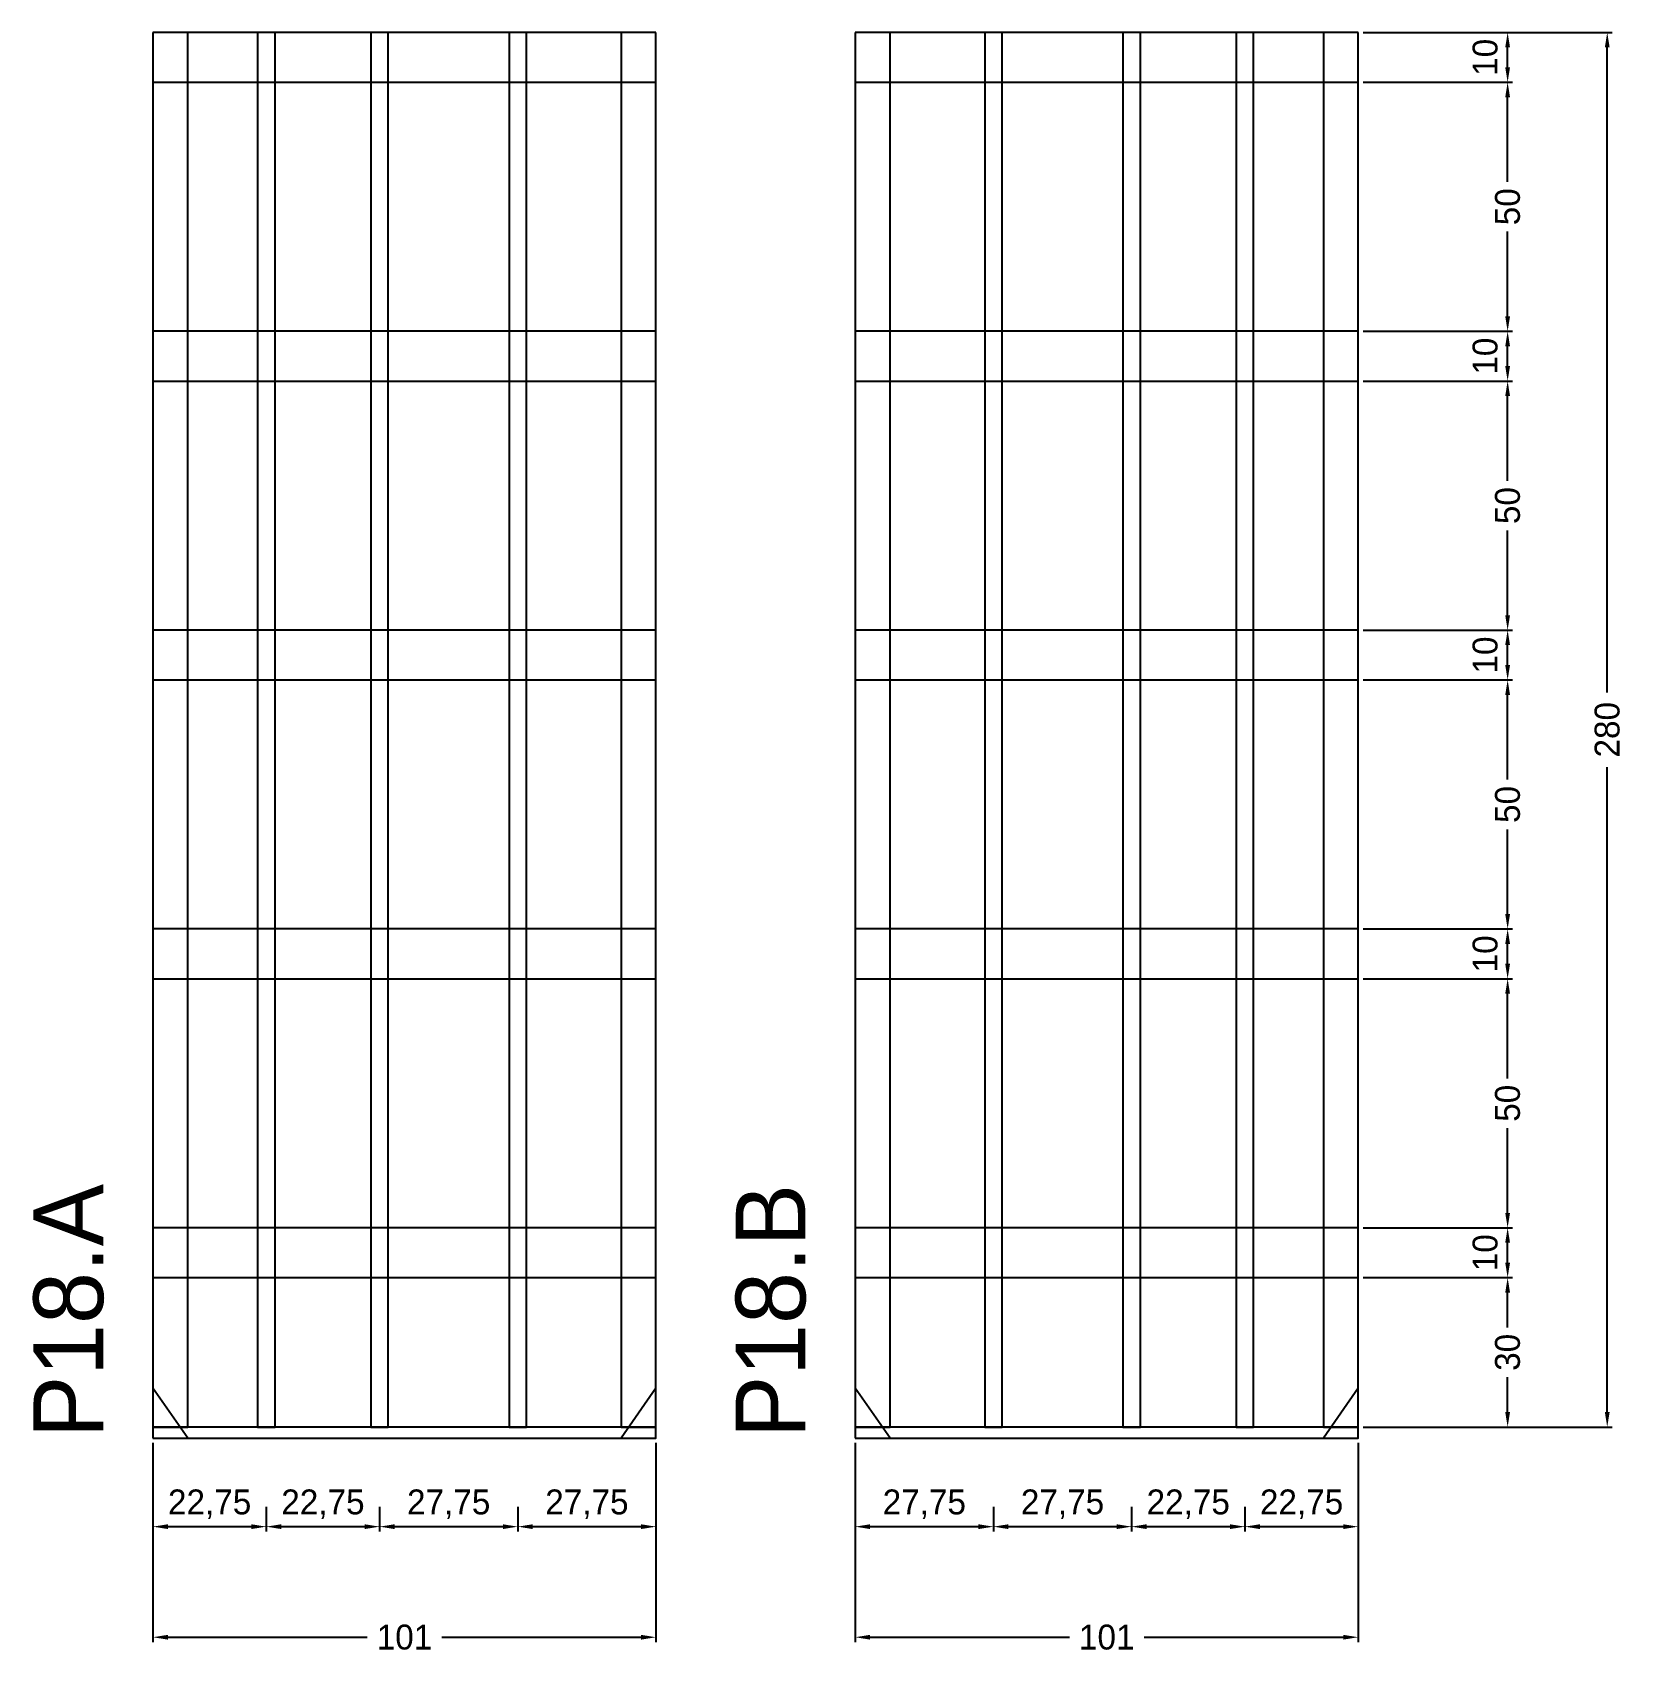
# Model space of a CAD drawing. Header units: centimetres. Extents: x -8500 to 4295, y -467 to 295.
# Drawn here: x 3975.8 to 4295.3, y -43.3 to 282.2 of the extents above; entities that cross this region are included whole.
import ezdxf

# ---------------------------------------------------------------- set-up
doc = ezdxf.new("R2010")
doc.units = ezdxf.units.CM
for name, color, linetype in [('COTA', 241, 'Continuous'), ('NOMENCLATURA', 7, 'Continuous'), ('SARR_2.2x10', 60, 'Continuous'), ('SARR_2.2x7', 40, 'Continuous'), ('SARR_3.5x7', 81, 'Continuous')]:
    doc.layers.add(name, color=color, linetype=linetype)
doc.dimstyles.new('PAINEL-NOVA', dxfattribs={"dimtxt": 5, "dimasz": 3, "dimexe": 1, "dimexo": 1, "dimgap": 1, "dimtad": 1, "dimcen": 2.5, "dimazin": 3, "dimtfac": 1, "dimtmove": 0, "dimatfit": 3})

msp = doc.modelspace()

# ---------------------------------------------------------------- texts
at = {"layer": 'NOMENCLATURA'}
for s, p in [('P18.A', (3990, 0)), ('P18.B', (4131, 0))]:
    msp.add_text(s, height=14, rotation=90, dxfattribs=at).set_placement(p)

# ---------------------------------------------------------------- blocks, each defined once
blk = doc.blocks.new('_CLOSEDFILLED')
at = {"color": 0, "linetype": 'BYBLOCK'}
blk.add_solid([(-1, 0.16), (0, 0), (-1, -0.16)], dxfattribs=at)
blk = doc.blocks.new('*D50')
for p, q in [((4045.5, -13.8), (4045.5, -18.8)), ((4073.25, -13.8), (4073.25, -18.8)), ((4048.5, -17.8), (4070.25, -17.8))]:
    blk.add_line(p, q)
at = {"layer": 'Defpoints'}
for p in [(4045.5, -12.8), (4073.25, -12.8), (4045.5, -17.8)]:
    blk.add_point(p, dxfattribs=at)
at = {"layer": 'COTA', "xscale": 3, "yscale": 3, "rotation": 180}
blk.add_blockref('_CLOSEDFILLED', (4045.5, -17.8), dxfattribs=at)
at = {"layer": 'COTA', "xscale": 3, "yscale": 3}
blk.add_blockref('_CLOSEDFILLED', (4073.25, -17.8), dxfattribs=at)
at = {"layer": 'COTA', "insert": (4059.375, -13.3), "char_height": 5, "attachment_point": 5}
blk.add_mtext('27,75', dxfattribs=at)
blk = doc.blocks.new('*D51')
for p, q in [((4073.25, -13.8), (4073.25, -18.8)), ((4101, -13.8), (4101, -18.8)), ((4076.25, -17.8), (4098, -17.8))]:
    blk.add_line(p, q)
at = {"layer": 'Defpoints'}
for p in [(4073.25, -12.8), (4101, -12.8), (4073.25, -17.8)]:
    blk.add_point(p, dxfattribs=at)
at = {"layer": 'COTA', "xscale": 3, "yscale": 3, "rotation": 180}
blk.add_blockref('_CLOSEDFILLED', (4073.25, -17.8), dxfattribs=at)
at = {"layer": 'COTA', "xscale": 3, "yscale": 3}
blk.add_blockref('_CLOSEDFILLED', (4101, -17.8), dxfattribs=at)
at = {"layer": 'COTA', "insert": (4087.125, -13.3), "char_height": 5, "attachment_point": 5}
blk.add_mtext('27,75', dxfattribs=at)
blk = doc.blocks.new('*D52')
for p, q in [((4000, -1), (4000, -41)), ((4101, -1), (4101, -41)), ((4003, -40), (4043, -40)), ((4058, -40), (4098, -40))]:
    blk.add_line(p, q)
at = {"layer": 'Defpoints'}
for p in [(4000, 0), (4101, 0), (4000, -40)]:
    blk.add_point(p, dxfattribs=at)
at = {"layer": 'COTA', "xscale": 3, "yscale": 3, "rotation": 180}
blk.add_blockref('_CLOSEDFILLED', (4000, -40), dxfattribs=at)
at = {"layer": 'COTA', "xscale": 3, "yscale": 3}
blk.add_blockref('_CLOSEDFILLED', (4101, -40), dxfattribs=at)
at = {"layer": 'COTA', "insert": (4050.5, -40), "char_height": 5, "attachment_point": 5}
blk.add_mtext('101', dxfattribs=at)
blk = doc.blocks.new('GRA-E')
at = {"layer": 'SARR_2.2x7'}
blk.add_lwpolyline([(0, 0), (7, 0), (0, 10)], close=True, dxfattribs=at)
blk = doc.blocks.new('GRA-D')
at = {"layer": 'SARR_2.2x7'}
blk.add_lwpolyline([(0, 0), (7, 0), (7, 10)], close=True, dxfattribs=at)
blk = doc.blocks.new('*D53')
for p, q in [((4141, -13.8), (4141, -18.8)), ((4168.75, -13.8), (4168.75, -18.8)), ((4144, -17.8), (4165.75, -17.8))]:
    blk.add_line(p, q)
at = {"layer": 'Defpoints'}
for p in [(4141, -12.8), (4168.75, -12.8), (4141, -17.8)]:
    blk.add_point(p, dxfattribs=at)
at = {"layer": 'COTA', "xscale": 3, "yscale": 3, "rotation": 180}
blk.add_blockref('_CLOSEDFILLED', (4141, -17.8), dxfattribs=at)
at = {"layer": 'COTA', "xscale": 3, "yscale": 3}
blk.add_blockref('_CLOSEDFILLED', (4168.75, -17.8), dxfattribs=at)
at = {"layer": 'COTA', "insert": (4154.875, -13.3), "char_height": 5, "attachment_point": 5}
blk.add_mtext('27,75', dxfattribs=at)
blk = doc.blocks.new('*D54')
for p, q in [((4168.75, -13.8), (4168.75, -18.8)), ((4196.5, -13.8), (4196.5, -18.8)), ((4171.75, -17.8), (4193.5, -17.8))]:
    blk.add_line(p, q)
at = {"layer": 'Defpoints'}
for p in [(4168.75, -12.8), (4196.5, -12.8), (4168.75, -17.8)]:
    blk.add_point(p, dxfattribs=at)
at = {"layer": 'COTA', "xscale": 3, "yscale": 3, "rotation": 180}
blk.add_blockref('_CLOSEDFILLED', (4168.75, -17.8), dxfattribs=at)
at = {"layer": 'COTA', "xscale": 3, "yscale": 3}
blk.add_blockref('_CLOSEDFILLED', (4196.5, -17.8), dxfattribs=at)
at = {"layer": 'COTA', "insert": (4182.625, -13.3), "char_height": 5, "attachment_point": 5}
blk.add_mtext('27,75', dxfattribs=at)
blk = doc.blocks.new('*D57')
for p, q in [((4141, -1), (4141, -41)), ((4242, -1), (4242, -41)), ((4144, -40), (4184, -40)), ((4199, -40), (4239, -40))]:
    blk.add_line(p, q)
at = {"layer": 'Defpoints'}
for p in [(4141, 0), (4242, 0), (4141, -40)]:
    blk.add_point(p, dxfattribs=at)
at = {"layer": 'COTA', "xscale": 3, "yscale": 3, "rotation": 180}
blk.add_blockref('_CLOSEDFILLED', (4141, -40), dxfattribs=at)
at = {"layer": 'COTA', "xscale": 3, "yscale": 3}
blk.add_blockref('_CLOSEDFILLED', (4242, -40), dxfattribs=at)
at = {"layer": 'COTA', "insert": (4191.5, -40), "char_height": 5, "attachment_point": 5}
blk.add_mtext('101', dxfattribs=at)
blk = doc.blocks.new('*D58')
for p, q in [((4243, 282.2), (4293, 282.2)), ((4292, 149.7), (4292, 279.2)), ((4292, 5.2), (4292, 134.7)), ((4243, 2.2), (4293, 2.2))]:
    blk.add_line(p, q)
at = {"layer": 'Defpoints'}
for p in [(4242, 282.2), (4242, 2.2), (4292, 2.2)]:
    blk.add_point(p, dxfattribs=at)
at = {"layer": 'COTA', "xscale": 3, "yscale": 3}
for p, rotation in [((4292, 282.2), 90), ((4292, 2.2), 270)]:
    blk.add_blockref('_CLOSEDFILLED', p, dxfattribs=dict(at, rotation=rotation))
at = {"layer": 'COTA', "insert": (4292, 142.2), "char_height": 5, "attachment_point": 5, "rotation": 90}
blk.add_mtext('280', dxfattribs=at)
blk = doc.blocks.new('*D59')
for p, q in [((4243, 32.2), (4273, 32.2)), ((4272, 22.2), (4272, 29.2)), ((4272, 5.2), (4272, 12.2)), ((4243, 2.2), (4273, 2.2))]:
    blk.add_line(p, q)
at = {"layer": 'Defpoints'}
for p in [(4242, 32.2), (4242, 2.2), (4272, 2.2)]:
    blk.add_point(p, dxfattribs=at)
at = {"layer": 'COTA', "xscale": 3, "yscale": 3}
for p, rotation in [((4272, 32.2), 90), ((4272, 2.2), 270)]:
    blk.add_blockref('_CLOSEDFILLED', p, dxfattribs=dict(at, rotation=rotation))
at = {"layer": 'COTA', "insert": (4272, 17.2), "char_height": 5, "attachment_point": 5, "rotation": 90}
blk.add_mtext('30', dxfattribs=at)
blk = doc.blocks.new('*D60')
for p, q in [((4243, 42.2), (4273, 42.2)), ((4272, 35.2), (4272, 39.2)), ((4243, 32.2), (4273, 32.2))]:
    blk.add_line(p, q)
at = {"layer": 'Defpoints'}
for p in [(4242, 42.2), (4242, 32.2), (4272, 32.2)]:
    blk.add_point(p, dxfattribs=at)
at = {"layer": 'COTA', "xscale": 3, "yscale": 3}
for p, rotation in [((4272, 42.2), 90), ((4272, 32.2), 270)]:
    blk.add_blockref('_CLOSEDFILLED', p, dxfattribs=dict(at, rotation=rotation))
at = {"layer": 'COTA', "insert": (4267.5, 37.2), "char_height": 5, "attachment_point": 5, "rotation": 90}
blk.add_mtext('10', dxfattribs=at)
blk = doc.blocks.new('*D61')
for p, q in [((4243, 92.2), (4273, 92.2)), ((4272, 72.2), (4272, 89.2)), ((4272, 45.2), (4272, 62.2)), ((4243, 42.2), (4273, 42.2))]:
    blk.add_line(p, q)
at = {"layer": 'Defpoints'}
for p in [(4242, 92.2), (4242, 42.2), (4272, 42.2)]:
    blk.add_point(p, dxfattribs=at)
at = {"layer": 'COTA', "xscale": 3, "yscale": 3}
for p, rotation in [((4272, 92.2), 90), ((4272, 42.2), 270)]:
    blk.add_blockref('_CLOSEDFILLED', p, dxfattribs=dict(at, rotation=rotation))
at = {"layer": 'COTA', "insert": (4272, 67.2), "char_height": 5, "attachment_point": 5, "rotation": 90}
blk.add_mtext('50', dxfattribs=at)
blk = doc.blocks.new('*D62')
for p, q in [((4243, 102.2), (4273, 102.2)), ((4272, 95.2), (4272, 99.2)), ((4243, 92.2), (4273, 92.2))]:
    blk.add_line(p, q)
at = {"layer": 'Defpoints'}
for p in [(4242, 102.2), (4242, 92.2), (4272, 92.2)]:
    blk.add_point(p, dxfattribs=at)
at = {"layer": 'COTA', "xscale": 3, "yscale": 3}
for p, rotation in [((4272, 102.2), 90), ((4272, 92.2), 270)]:
    blk.add_blockref('_CLOSEDFILLED', p, dxfattribs=dict(at, rotation=rotation))
at = {"layer": 'COTA', "insert": (4267.5, 97.2), "char_height": 5, "attachment_point": 5, "rotation": 90}
blk.add_mtext('10', dxfattribs=at)
blk = doc.blocks.new('*D63')
for p, q in [((4243, 152.2), (4273, 152.2)), ((4272, 132.2), (4272, 149.2)), ((4272, 105.2), (4272, 122.2)), ((4243, 102.2), (4273, 102.2))]:
    blk.add_line(p, q)
at = {"layer": 'Defpoints'}
for p in [(4242, 152.2), (4242, 102.2), (4272, 102.2)]:
    blk.add_point(p, dxfattribs=at)
at = {"layer": 'COTA', "xscale": 3, "yscale": 3}
for p, rotation in [((4272, 152.2), 90), ((4272, 102.2), 270)]:
    blk.add_blockref('_CLOSEDFILLED', p, dxfattribs=dict(at, rotation=rotation))
at = {"layer": 'COTA', "insert": (4272, 127.2), "char_height": 5, "attachment_point": 5, "rotation": 90}
blk.add_mtext('50', dxfattribs=at)
blk = doc.blocks.new('*D64')
for p, q in [((4243, 162.2), (4273, 162.2)), ((4272, 155.2), (4272, 159.2)), ((4243, 152.2), (4273, 152.2))]:
    blk.add_line(p, q)
at = {"layer": 'Defpoints'}
for p in [(4242, 162.2), (4242, 152.2), (4272, 152.2)]:
    blk.add_point(p, dxfattribs=at)
at = {"layer": 'COTA', "xscale": 3, "yscale": 3}
for p, rotation in [((4272, 162.2), 90), ((4272, 152.2), 270)]:
    blk.add_blockref('_CLOSEDFILLED', p, dxfattribs=dict(at, rotation=rotation))
at = {"layer": 'COTA', "insert": (4267.5, 157.2), "char_height": 5, "attachment_point": 5, "rotation": 90}
blk.add_mtext('10', dxfattribs=at)
blk = doc.blocks.new('*D65')
for p, q in [((4243, 212.2), (4273, 212.2)), ((4272, 192.2), (4272, 209.2)), ((4272, 165.2), (4272, 182.2)), ((4243, 162.2), (4273, 162.2))]:
    blk.add_line(p, q)
at = {"layer": 'Defpoints'}
for p in [(4242, 212.2), (4242, 162.2), (4272, 162.2)]:
    blk.add_point(p, dxfattribs=at)
at = {"layer": 'COTA', "xscale": 3, "yscale": 3}
for p, rotation in [((4272, 212.2), 90), ((4272, 162.2), 270)]:
    blk.add_blockref('_CLOSEDFILLED', p, dxfattribs=dict(at, rotation=rotation))
at = {"layer": 'COTA', "insert": (4272, 187.2), "char_height": 5, "attachment_point": 5, "rotation": 90}
blk.add_mtext('50', dxfattribs=at)
blk = doc.blocks.new('*D66')
for p, q in [((4243, 222.2), (4273, 222.2)), ((4272, 215.2), (4272, 219.2)), ((4243, 212.2), (4273, 212.2))]:
    blk.add_line(p, q)
at = {"layer": 'Defpoints'}
for p in [(4242, 222.2), (4242, 212.2), (4272, 212.2)]:
    blk.add_point(p, dxfattribs=at)
at = {"layer": 'COTA', "xscale": 3, "yscale": 3}
for p, rotation in [((4272, 222.2), 90), ((4272, 212.2), 270)]:
    blk.add_blockref('_CLOSEDFILLED', p, dxfattribs=dict(at, rotation=rotation))
at = {"layer": 'COTA', "insert": (4267.5, 217.2), "char_height": 5, "attachment_point": 5, "rotation": 90}
blk.add_mtext('10', dxfattribs=at)
blk = doc.blocks.new('*D67')
for p, q in [((4243, 272.2), (4273, 272.2)), ((4272, 252.2), (4272, 269.2)), ((4272, 225.2), (4272, 242.2)), ((4243, 222.2), (4273, 222.2))]:
    blk.add_line(p, q)
at = {"layer": 'Defpoints'}
for p in [(4242, 272.2), (4242, 222.2), (4272, 222.2)]:
    blk.add_point(p, dxfattribs=at)
at = {"layer": 'COTA', "xscale": 3, "yscale": 3}
for p, rotation in [((4272, 272.2), 90), ((4272, 222.2), 270)]:
    blk.add_blockref('_CLOSEDFILLED', p, dxfattribs=dict(at, rotation=rotation))
at = {"layer": 'COTA', "insert": (4272, 247.2), "char_height": 5, "attachment_point": 5, "rotation": 90}
blk.add_mtext('50', dxfattribs=at)
blk = doc.blocks.new('*D68')
for p, q in [((4243, 282.2), (4273, 282.2)), ((4272, 275.2), (4272, 279.2)), ((4243, 272.2), (4273, 272.2))]:
    blk.add_line(p, q)
at = {"layer": 'Defpoints'}
for p in [(4242, 282.2), (4242, 272.2), (4272, 272.2)]:
    blk.add_point(p, dxfattribs=at)
at = {"layer": 'COTA', "xscale": 3, "yscale": 3}
for p, rotation in [((4272, 282.2), 90), ((4272, 272.2), 270)]:
    blk.add_blockref('_CLOSEDFILLED', p, dxfattribs=dict(at, rotation=rotation))
at = {"layer": 'COTA', "insert": (4267.5, 277.2), "char_height": 5, "attachment_point": 5, "rotation": 90}
blk.add_mtext('10', dxfattribs=at)

# ---------------------------------------------------------------- dimensions: what is measured, and where the dimension line sits
at = {"layer": 'COTA'}
for base, p1, p2, picture, middle in [((4292, 2.2), (4242, 2.2), (4242, 282.2), '*D58', (4292, 142.2)), ((4272, 272.2), (4242, 272.2), (4242, 282.2), '*D68', (4267.5, 277.2)), ((4272, 222.2), (4242, 222.2), (4242, 272.2), '*D67', (4272, 247.2)), ((4272, 212.2), (4242, 212.2), (4242, 222.2), '*D66', (4267.5, 217.2)), ((4272, 162.2), (4242, 162.2), (4242, 212.2), '*D65', (4272, 187.2)), ((4272, 152.2), (4242, 152.2), (4242, 162.2), '*D64', (4267.5, 157.2)), ((4272, 102.2), (4242, 102.2), (4242, 152.2), '*D63', (4272, 127.2)), ((4272, 92.2), (4242, 92.2), (4242, 102.2), '*D62', (4267.5, 97.2)), ((4272, 42.2), (4242, 42.2), (4242, 92.2), '*D61', (4272, 67.2)), ((4272, 32.2), (4242, 32.2), (4242, 42.2), '*D60', (4267.5, 37.2)), ((4272, 2.2), (4242, 2.2), (4242, 32.2), '*D59', (4272, 17.2))]:
    dim = msp.add_linear_dim(base=base, p1=p1, p2=p2, angle=90, dimstyle='PAINEL-NOVA', dxfattribs=at)
    dim.commit()
    dim.dimension.update_dxf_attribs({"geometry": picture, "text_midpoint": middle})
for base, p1, p2, picture, middle in [((4000, -40), (4000, 0), (4101, 0), '*D52', (4050.5, -40)), ((4141, -40), (4141, 0), (4242, 0), '*D57', (4191.5, -40)), ((4045.5, -17.8), (4045.5, -12.8), (4073.25, -12.8), '*D50', (4059.375, -13.3)), ((4073.25, -17.8), (4073.25, -12.8), (4101, -12.8), '*D51', (4087.125, -13.3)), ((4141, -17.8), (4141, -12.8), (4168.75, -12.8), '*D53', (4154.875, -13.3)), ((4168.75, -17.8), (4168.75, -12.8), (4196.5, -12.8), '*D54', (4182.625, -13.3))]:
    dim = msp.add_linear_dim(base=base, p1=p1, p2=p2, dimstyle='PAINEL-NOVA', dxfattribs=at)
    dim.commit()
    dim.dimension.update_dxf_attribs({"geometry": picture, "text_midpoint": middle})
for base, p1, p2 in [((4000, -17.8), (4000, -12.8), (4022.75, -12.8)), ((4022.75, -17.8), (4022.75, -12.8), (4045.5, -12.8)), ((4196.5, -17.8), (4196.5, -12.8), (4219.25, -12.8)), ((4219.25, -17.8), (4219.25, -12.8), (4242, -12.8))]:
    msp.add_linear_dim(base=base, p1=p1, p2=p2, dimstyle='PAINEL-NOVA', dxfattribs=at).render()

# ---------------------------------------------------------------- linework, layer by layer
at = {"layer": 'SARR_2.2x10'}
for p, q in [((4101, 282.2), (4000, 282.2)), ((4000, 282.2), (4000, 272.2)), ((4101, 272.2), (4101, 282.2)), ((4242, 282.2), (4141, 282.2)), ((4141, 282.2), (4141, 272.2)), ((4242, 272.2), (4242, 282.2)), ((4000, 272.2), (4101, 272.2)), ((4141, 272.2), (4242, 272.2)), ((4101, 222.2), (4000, 222.2)), ((4000, 222.2), (4000, 212.2)), ((4101, 212.2), (4101, 222.2)), ((4242, 222.2), (4141, 222.2)), ((4141, 222.2), (4141, 212.2)), ((4242, 212.2), (4242, 222.2)), ((4000, 212.2), (4101, 212.2)), ((4141, 212.2), (4242, 212.2)), ((4101, 162.2), (4000, 162.2)), ((4000, 162.2), (4000, 152.2)), ((4101, 152.2), (4101, 162.2)), ((4242, 162.2), (4141, 162.2)), ((4141, 162.2), (4141, 152.2)), ((4242, 152.2), (4242, 162.2)), ((4000, 152.2), (4101, 152.2)), ((4141, 152.2), (4242, 152.2)), ((4101, 102.2), (4000, 102.2)), ((4000, 102.2), (4000, 92.2)), ((4101, 92.2), (4101, 102.2)), ((4242, 102.2), (4141, 102.2)), ((4141, 102.2), (4141, 92.2)), ((4242, 92.2), (4242, 102.2)), ((4000, 92.2), (4101, 92.2)), ((4141, 92.2), (4242, 92.2)), ((4101, 42.2), (4000, 42.2)), ((4000, 42.2), (4000, 32.2)), ((4101, 32.2), (4101, 42.2)), ((4242, 42.2), (4141, 42.2)), ((4141, 42.2), (4141, 32.2)), ((4242, 32.2), (4242, 42.2)), ((4000, 32.2), (4101, 32.2)), ((4141, 32.2), (4242, 32.2))]:
    msp.add_line(p, q, dxfattribs=at)
at = {"layer": 'SARR_2.2x7'}
for p, q in [((4007, 282.2), (4000, 282.2)), ((4000, 282.2), (4000, 2.2)), ((4007, 2.2), (4007, 282.2)), ((4101, 282.2), (4094, 282.2)), ((4094, 282.2), (4094, 2.2)), ((4101, 2.2), (4101, 282.2)), ((4148, 282.2), (4141, 282.2)), ((4141, 282.2), (4141, 2.2)), ((4148, 2.2), (4148, 282.2)), ((4242, 282.2), (4235, 282.2)), ((4235, 282.2), (4235, 2.2)), ((4242, 2.2), (4242, 282.2)), ((4101, 2.2), (4000, 2.2)), ((4000, 2.2), (4000, 0)), ((4000, 2.2), (4007, 2.2)), ((4000, 0), (4101, 0)), ((4094, 2.2), (4101, 2.2)), ((4101, 0), (4101, 2.2)), ((4242, 2.2), (4141, 2.2)), ((4141, 2.2), (4141, 0)), ((4141, 2.2), (4148, 2.2)), ((4141, 0), (4242, 0)), ((4235, 2.2), (4242, 2.2)), ((4242, 0), (4242, 2.2))]:
    msp.add_line(p, q, dxfattribs=at)
at = {"layer": 'SARR_3.5x7'}
for p, q in [((4024.5, 282.2), (4021, 282.2)), ((4021, 282.2), (4021, 2.2)), ((4024.5, 2.2), (4024.5, 282.2)), ((4047.25, 282.2), (4043.75, 282.2)), ((4043.75, 282.2), (4043.75, 2.2)), ((4047.25, 2.2), (4047.25, 282.2)), ((4075, 282.2), (4071.5, 282.2)), ((4071.5, 282.2), (4071.5, 2.2)), ((4075, 2.2), (4075, 282.2)), ((4170.5, 282.2), (4167, 282.2)), ((4167, 282.2), (4167, 2.2)), ((4170.5, 2.2), (4170.5, 282.2)), ((4198.25, 282.2), (4194.75, 282.2)), ((4194.75, 282.2), (4194.75, 2.2)), ((4198.25, 2.2), (4198.25, 282.2)), ((4221, 282.2), (4217.5, 282.2)), ((4217.5, 282.2), (4217.5, 2.2)), ((4221, 2.2), (4221, 282.2)), ((4021, 2.2), (4024.5, 2.2)), ((4043.75, 2.2), (4047.25, 2.2)), ((4071.5, 2.2), (4075, 2.2)), ((4167, 2.2), (4170.5, 2.2)), ((4194.75, 2.2), (4198.25, 2.2)), ((4217.5, 2.2), (4221, 2.2))]:
    msp.add_line(p, q, dxfattribs=at)

# ---------------------------------------------------------------- block references
at = {"layer": 'SARR_2.2x7'}
for name, p in [('GRA-E', (4000, 0)), ('GRA-D', (4094, 0)), ('GRA-E', (4141, 0)), ('GRA-D', (4235, 0))]:
    msp.add_blockref(name, p, dxfattribs=at)

msp.set_redraw_order([(e.dxf.handle, doc.entitydb.next_handle()) for e in msp.query("TEXT MTEXT ATTDEF DIMENSION ARC_DIMENSION")])  # texts and dimensions are drawn at this point

doc.saveas('drawing.dxf')
